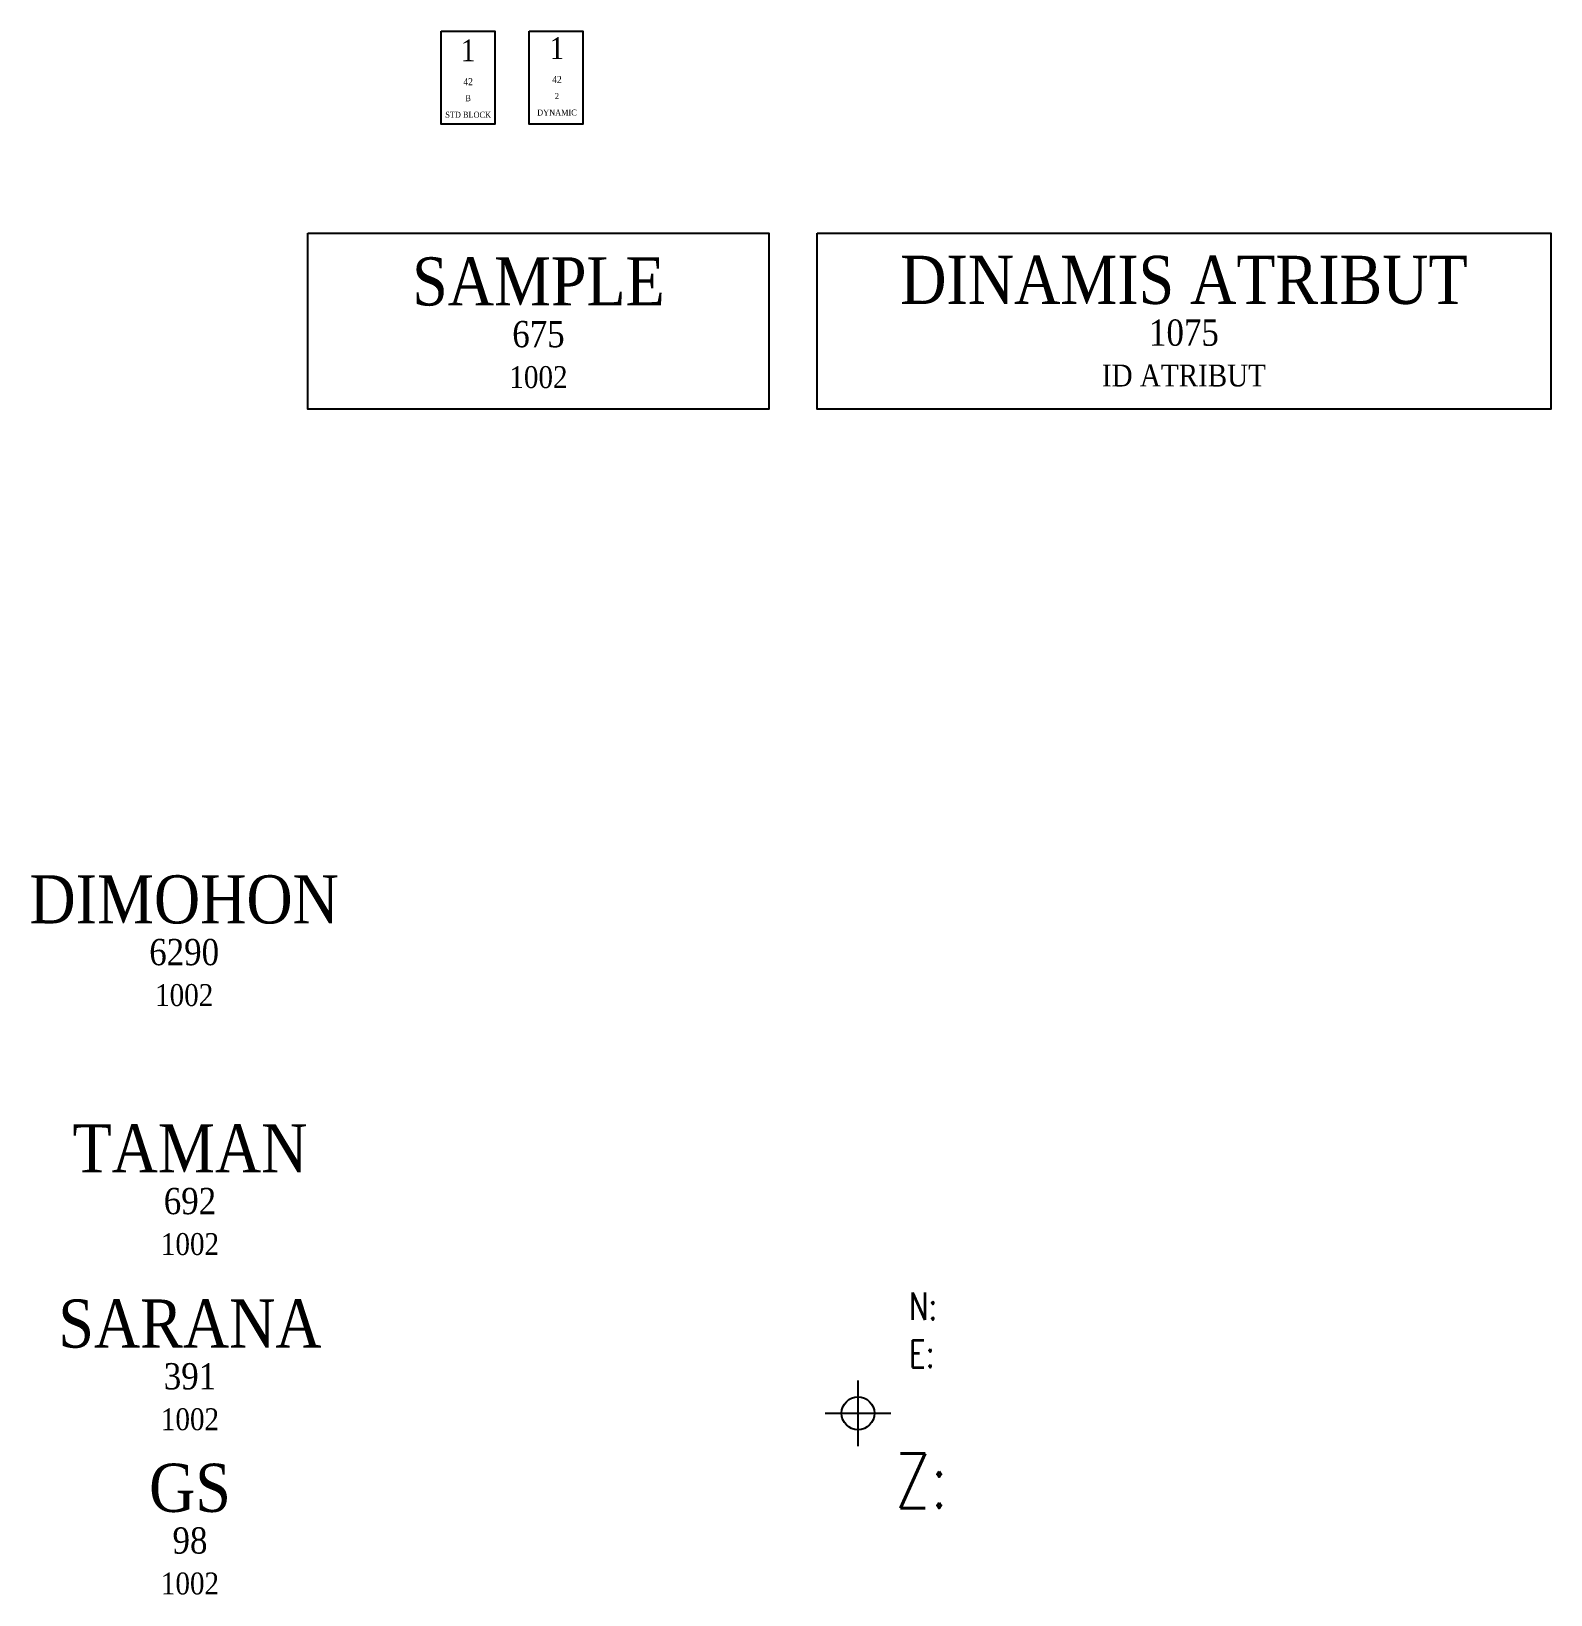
# Model space of a CAD drawing. Header units: metres. Extents: x 2017 to 2275, y 2085 to 2267.
# Drawn here: x 2136.5 to 2275.3, y 2124.4 to 2267.2 of the extents above; entities that cross this region are included whole.
import ezdxf
from ezdxf.enums import TextEntityAlignment as Align

# ---------------------------------------------------------------- set-up
doc = ezdxf.new("R2010")
doc.units = ezdxf.units.M
doc.header["$LTSCALE"] = 20
doc.header["$PDMODE"] = 34
doc.header["$PDSIZE"] = 3
for name, color, linetype in [('AT-ELEV', 2, 'Continuous'), ('AT-ID', 4, 'Continuous'), ('AT-POINT', 6, 'Continuous'), ('AT-POS', 84, 'Continuous'), ('AT-TAG-AREAUNIT', 4, 'Continuous'), ('AT-TAG-KAVLING', 6, 'Continuous'), ('AT-TAG-NOUNIT', 4, 'Continuous'), ('AT-TAG-NUMBLOK', 4, 'Continuous'), ('AT-TAG-TIPEUNIT', 4, 'Continuous')]:
    doc.layers.add(name, color=color, linetype=linetype)
doc.styles.add('BLOK', font='GARA.TTF', dxfattribs={"width": 0.7})
doc.styles.get("Standard").update_dxf_attribs({"font": 'romans.shx', "width": 0.75})

# ---------------------------------------------------------------- blocks, each defined once
blk = doc.blocks.new('TAG_ATR-KAVLING')
at = {"layer": 'AT-TAG-AREAUNIT', "color": 0, "style": 'BLOK'}
blk.add_attdef('TAG_AREA-KAV', text='', height=1.2, dxfattribs=at).set_placement((0, -2.408), align=Align.MIDDLE_CENTER)
at = {"layer": 'AT-TAG-NOUNIT', "color": 0, "style": 'BLOK'}
blk.add_attdef('ID-KAV', text='', height=2.2, dxfattribs=at).set_placement((0, 0), align=Align.MIDDLE_CENTER)
at = {"layer": 'AT-TAG-NUMBLOK', "color": 0, "style": 'BLOK'}
blk.add_attdef('TAG_NUMERIC', text='', height=1, dxfattribs=at).set_placement((0, -4.372), align=Align.MIDDLE_CENTER)
blk = doc.blocks.new('*U53')
at = {"layer": 'AT-TAG-AREAUNIT', "color": 0, "style": 'BLOK'}
blk.add_attdef('TAG_AT_AREA', text='', height=0.65, dxfattribs=at).set_placement((0, -2.91), align=Align.MIDDLE_CENTER)
at = {"layer": 'AT-TAG-NOUNIT', "color": 0, "style": 'BLOK'}
blk.add_attdef('TAG_NO', text='', height=2, dxfattribs=at).set_placement((0, -0.05), align=Align.MIDDLE_CENTER)
at = {"layer": 'AT-TAG-NUMBLOK', "color": 0, "style": 'BLOK'}
blk.add_attdef('TAG_NUMBLOK', text='', height=0.55, dxfattribs=at).set_placement((0, -4.42), align=Align.MIDDLE_CENTER)
at = {"layer": 'AT-TAG-TIPEUNIT', "color": 0, "style": 'BLOK'}
blk.add_attdef('TAG_TIPE', text='', height=0.55, dxfattribs=at).set_placement((0, -5.93), align=Align.MIDDLE_CENTER)
blk = doc.blocks.new('TAG_NUMBERING')
at = {"layer": 'AT-TAG-AREAUNIT', "color": 0, "style": 'BLOK'}
blk.add_attdef('TAG_AT_AREA', text='', height=0.65, dxfattribs=at).set_placement((0, -2.91), align=Align.MIDDLE_CENTER)
at = {"layer": 'AT-TAG-NOUNIT', "color": 0, "style": 'BLOK'}
blk.add_attdef('TAG_NO', text='', height=2, dxfattribs=at).set_placement((0, -0.05), align=Align.MIDDLE_CENTER)
at = {"layer": 'AT-TAG-NUMBLOK', "color": 0, "style": 'BLOK'}
blk.add_attdef('TAG_NUMBLOK', text='', height=0.55, dxfattribs=at).set_placement((0, -4.42), align=Align.MIDDLE_CENTER)
at = {"layer": 'AT-TAG-TIPEUNIT', "color": 0, "style": 'BLOK'}
blk.add_attdef('TAG_TIPE', text='', height=0.55, dxfattribs=at).set_placement((0, -5.93), align=Align.MIDDLE_CENTER)
blk = doc.blocks.new('AT-POINT')
at = {"layer": 'AT-POINT'}
blk.add_point((0, 0), dxfattribs=at)
at = {"layer": 'AT-ELEV', "width": 0.75}
blk.add_attdef('ELEVASI', text='', height=1, dxfattribs=at).set_placement((0.68, -0.73), align=Align.TOP_LEFT)
at = {"layer": 'AT-ID', "width": 0.75}
blk.add_attdef('ID', text='', height=2, dxfattribs=at).set_placement((-0.85, 1.08), align=Align.BOTTOM_RIGHT)
at = {"layer": 'AT-POS', "width": 0.75}
for tag, p in [('NORTHING', (0.93, 1.56)), ('EASTING', (0.93, 0.69))]:
    blk.add_attdef(tag, text='', height=0.5, dxfattribs=at).set_placement(p, align=Align.BOTTOM_LEFT)
blk = doc.blocks.new('*U55')
at = {"layer": 'AT-TAG-AREAUNIT', "color": 0, "style": 'BLOK'}
blk.add_attdef('TAG_AREA-KAV', text='', height=2.4, dxfattribs=at).set_placement((0, -4.82), align=Align.MIDDLE_CENTER)
at = {"layer": 'AT-TAG-NOUNIT', "color": 0, "style": 'BLOK'}
blk.add_attdef('ID-KAV', text='', height=4.4, dxfattribs=at).set_placement((0, 0), align=Align.MIDDLE_CENTER)
at = {"layer": 'AT-TAG-NUMBLOK', "color": 0, "style": 'BLOK'}
blk.add_attdef('TAG_NUMERIC', text='', height=2, dxfattribs=at).set_placement((0, -8.74), align=Align.MIDDLE_CENTER)

msp = doc.modelspace()

# ---------------------------------------------------------------- linework, layer by layer
for points in [[(2173.95, 2267.22), (2178.85, 2267.22), (2178.85, 2258.74), (2173.95, 2258.74)], [(2181.98, 2267.22), (2186.87, 2267.22), (2186.87, 2258.74), (2181.98, 2258.74)], [(2161.77, 2248.77), (2203.86, 2248.77), (2203.86, 2232.72), (2161.77, 2232.72)], [(2208.26, 2248.77), (2275.25, 2248.77), (2275.25, 2232.72), (2208.26, 2232.72)]]:
    msp.add_lwpolyline(points, close=True)

# ---------------------------------------------------------------- block references
msp.add_blockref('*U53', (2184.51, 2265.73)).add_auto_attribs({'TAG_NO': '1', 'TAG_AT_AREA': '42', 'TAG_NUMBLOK': '2', 'TAG_TIPE': 'DYNAMIC'})
ref = msp.add_blockref('AT-POINT', (2212, 2141))
ref.add_attrib('NORTHING', 'N: ', dxfattribs={"layer": 'AT-POS', "height": 2.5, "width": 0.75}).set_placement((2216.65, 2148.78), align=Align.BOTTOM_LEFT)
ref.add_attrib('EASTING', 'E: ', dxfattribs={"layer": 'AT-POS', "height": 2.5, "width": 0.75}).set_placement((2216.65, 2144.44), align=Align.BOTTOM_LEFT)
ref.add_attrib('ELEVASI', 'Z:', dxfattribs={"layer": 'AT-ELEV', "height": 5, "width": 0.75}).set_placement((2215.39, 2137.34), align=Align.TOP_LEFT)
at = {"layer": 'AT-TAG-KAVLING', "xscale": 2, "yscale": 2, "zscale": 2}
for p, values in [((2182.82, 2244.38), {'ID-KAV': 'SAMPLE', 'TAG_AREA-KAV': '675', 'TAG_NUMERIC': '1002'}), ((2150.47, 2187.94), {'ID-KAV': 'DIMOHON', 'TAG_AREA-KAV': '6290', 'TAG_NUMERIC': '1002'}), ((2151, 2165.2), {'ID-KAV': 'TAMAN', 'TAG_AREA-KAV': '692', 'TAG_NUMERIC': '1002'}), ((2151, 2149.2), {'ID-KAV': 'SARANA', 'TAG_AREA-KAV': '391', 'TAG_NUMERIC': '1002'}), ((2151, 2134.2), {'ID-KAV': 'GS', 'TAG_AREA-KAV': '98', 'TAG_NUMERIC': '1002'})]:
    msp.add_blockref('TAG_ATR-KAVLING', p, dxfattribs=at).add_auto_attribs(values)
at = {"layer": 'AT-TAG-KAVLING'}
msp.add_blockref('*U55', (2241.76, 2244.52), dxfattribs=at).add_auto_attribs({'ID-KAV': 'DINAMIS ATRIBUT', 'TAG_AREA-KAV': '1075', 'TAG_NUMERIC': 'ID ATRIBUT'})
at = {"layer": 'AT-TAG-NOUNIT'}
msp.add_blockref('TAG_NUMBERING', (2176.4, 2265.53), dxfattribs=at).add_auto_attribs({'TAG_NO': '1', 'TAG_AT_AREA': '42', 'TAG_NUMBLOK': 'B', 'TAG_TIPE': 'STD BLOCK'})

doc.saveas('drawing.dxf')
